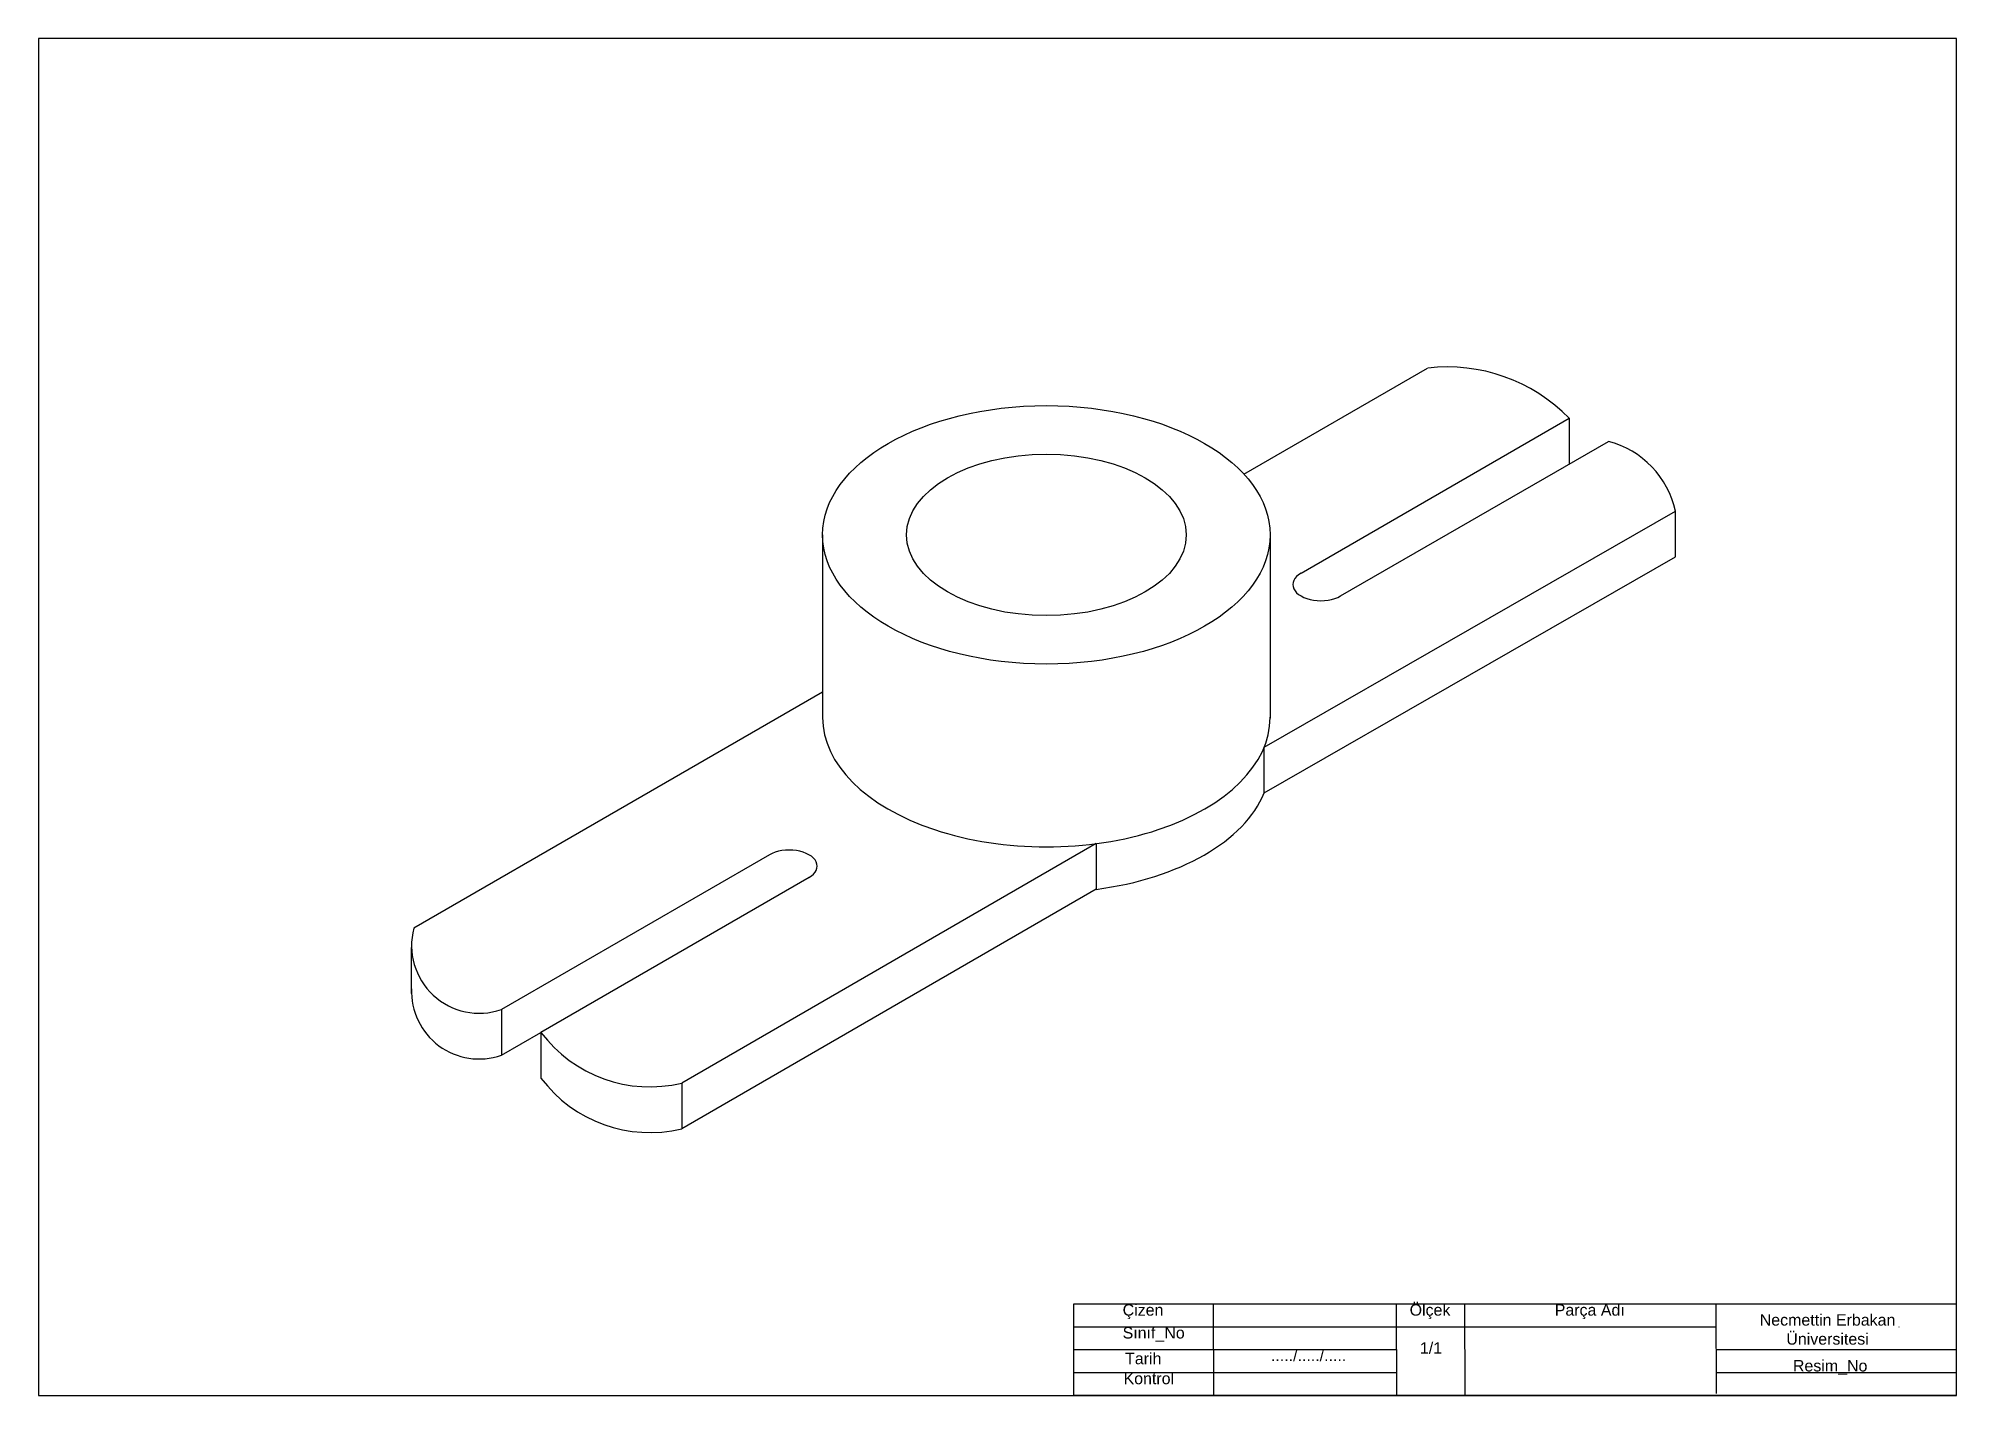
# Model space of a CAD drawing. Header units: millimetres. Extents: x 822 to 2179, y 722 to 1738.
# Drawn here: x 821.9 to 1241.9, y 1440.7 to 1737.7 of the extents above; entities that cross this region are included whole.
import ezdxf

# ---------------------------------------------------------------- set-up
doc = ezdxf.new("R2010")
doc.units = ezdxf.units.MM
doc.linetypes.add('HIDDEN2', pattern=[4.7625, 3.175, -1.5875])
doc.styles.get("Standard").update_dxf_attribs({"font": 'arial.ttf'})

msp = doc.modelspace()

# ---------------------------------------------------------------- texts
at = {"linetype": 'HIDDEN2', "char_height": 2.5, "attachment_point": 1}
for s, width, heights, insert in [('Çizen', 19.9252, [0], (1059.32, 1460.7)), ('Ölçek', 15.037, [0], (1122.16, 1460.7)), ('\\pxqc;Parça Adı', 54.6884, [5.23], (1134.25, 1460.7)), ('\\pxqc;Necmettin Erbakan Üniversitesi', 40.0737, [0], (1193.62, 1458.52)), ('...../...../.....', 40.0191, [0], (1091.79, 1450.74)), ('1/1', 12.4386, [0], (1124.41, 1452.37)), ('Resim_No', 39.1764, [0], (1206.08, 1448.49))]:
    msp.add_mtext_dynamic_manual_height_columns(s, width=width, gutter_width=12.5, heights=heights, dxfattribs=dict(at, insert=insert))
at = {"char_height": 2.5, "attachment_point": 1}
for s, width, insert in [('Sınıf_No', 19.9625, (1059.32, 1455.7)), ('Tarih', 19.9999, (1059.86, 1450.07)), ('Kontrol', 19.9999, (1059.52, 1445.7))]:
    msp.add_mtext_dynamic_manual_height_columns(s, width=width, gutter_width=12.5, heights=[0], dxfattribs=dict(at, insert=insert))

# ---------------------------------------------------------------- linework, layer by layer
for p, q in [((1241.92, 1737.7), (821.92, 1737.7)), ((821.92, 1737.7), (821.92, 1440.7)), ((1241.92, 1440.7), (1241.92, 1737.7)), ((1085.88, 1642.33), (1126.1, 1665.55)), ((1098.38, 1620.68), (1157.09, 1654.57)), ((1157.09, 1654.57), (1157.09, 1644.57)), ((1107.04, 1615.68), (1165.67, 1649.52)), ((1090.3, 1582.58), (1180.35, 1634.22)), ((1180.35, 1624.22), (1180.35, 1634.22)), ((993.63, 1629.06), (993.63, 1589.05)), ((1091.61, 1628.92), (1091.61, 1588.92)), ((1090.3, 1572.58), (1180.35, 1624.22)), ((993.63, 1594.65), (904.11, 1542.97)), ((1090.3, 1572.58), (1090.3, 1582.58)), ((981.99, 1559.06), (923.31, 1525.18)), ((1053.51, 1561.49), (962.78, 1509.1)), ((1053.51, 1561.49), (1053.51, 1551.49)), ((990.65, 1554.06), (931.97, 1520.18)), ((1053.51, 1551.49), (962.78, 1499.1)), ((903.61, 1528.72), (903.64, 1538.74)), ((923.31, 1525.18), (923.31, 1515.18)), ((923.29, 1515.17), (931.97, 1520.18)), ((931.97, 1520.18), (931.97, 1510.18)), ((962.78, 1509.1), (962.78, 1499.1)), ((1241.92, 1460.7), (1048.55, 1460.7)), ((1048.55, 1460.7), (1048.55, 1440.7)), ((1079.32, 1440.78), (1079.25, 1460.7)), ((1119.32, 1440.93), (1119.25, 1460.7)), ((1134.32, 1440.98), (1134.25, 1460.7)), ((1189.32, 1441.19), (1189.25, 1460.7)), ((1189.27, 1455.7), (1048.49, 1455.7)), ((1229.32, 1455.7), (1229.27, 1455.7)), ((1119.31, 1450.7), (1048.53, 1450.7)), ((1241.88, 1450.7), (1189.29, 1450.7)), ((1119.31, 1445.7), (1048.53, 1445.7)), ((1229.32, 1445.7), (1189.31, 1445.7)), ((1241.9, 1445.7), (1189.31, 1445.7)), ((821.92, 1440.7), (1241.92, 1440.7)), ((1241.92, 1440.7), (1048.55, 1440.7))]:
    msp.add_line(p, q)
for centre, radius, start, end in [((1130.45, 1628.57), 37.23, 44.2946, 96.7), ((1160.6, 1629.95), 20.21, 12.1896, 75.4789), ((918.47, 1539.21), 14.84, 165.3555, 289.0277), ((918.45, 1529.2), 14.84, 177.8666, 289.0277), ((955.78, 1538.03), 29.76, 216.8454, 283.5878), ((955.78, 1528.03), 29.76, 216.8454, 283.5878)]:
    msp.add_arc(centre, radius, start, end)
for major_axis in [(-48.99, 0), (-30.62, 0)]:
    msp.add_ellipse((1042.62, 1629.06), major_axis=major_axis, ratio=0.57735)
for centre, major_axis, ratio, start_param, end_param in [((1102.71, 1618.18), (-6.12, 0), 0.57735, 5.497787, 8.63938), ((1042.62, 1589.06), (-48.99, 0), 0.577355, 0, 3.141593), ((1042.62, 1589.06), (-48.99, 0), 0.577355, 3.138716, 3.146576), ((1042.62, 1579.06), (-48.99, 0), 0.57735, 1.795127, 2.910468), ((986.32, 1556.56), (-6.12, 0), 0.57735, 2.356194, 5.497787)]:
    msp.add_ellipse(centre, major_axis=major_axis, ratio=ratio, start_param=start_param, end_param=end_param)

msp.set_redraw_order([(e.dxf.handle, doc.entitydb.next_handle()) for e in msp.query("TEXT MTEXT ATTDEF DIMENSION ARC_DIMENSION")])  # texts and dimensions are drawn at this point

doc.saveas('drawing.dxf')
